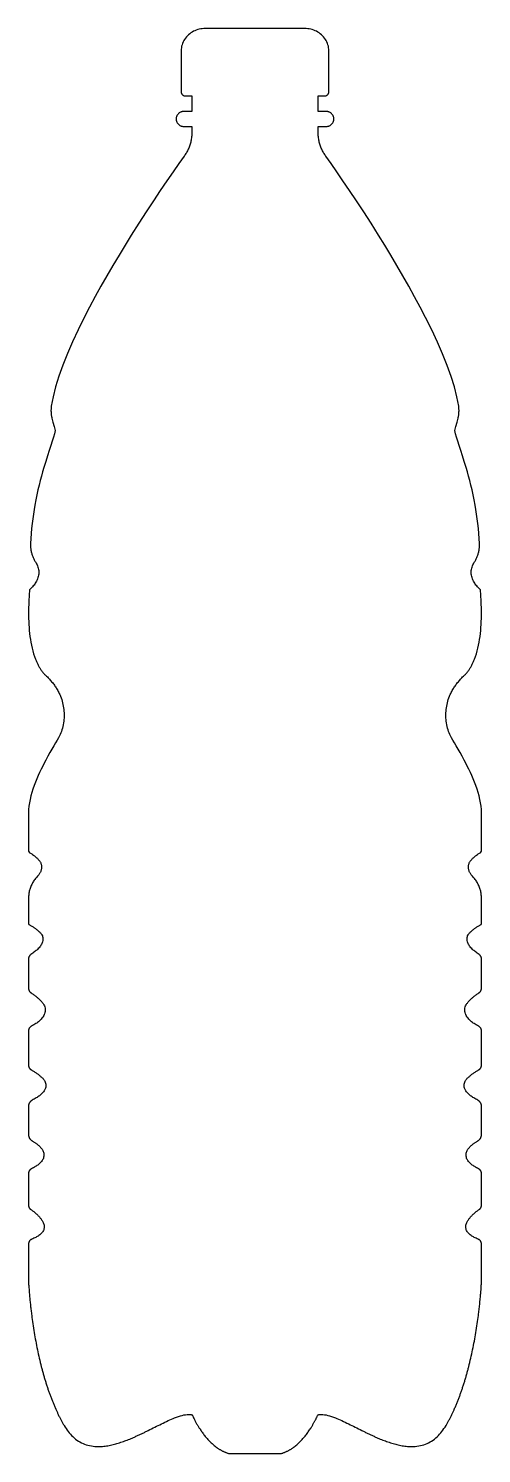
# Model space of a CAD drawing. Extents: x 555 to 862, y 225 to 1192.
import ezdxf

# ---------------------------------------------------------------- set-up
doc = ezdxf.new("R2010")
doc.units = 0
doc.header["$MEASUREMENT"] = 0
doc.layers.add('Poly', color=3, linetype='CONTINUOUS')

msp = doc.modelspace()

# ---------------------------------------------------------------- linework, layer by layer
at = {"layer": 'Poly', "color": 0, "true_color": 0x000000}
msp.add_lwpolyline([(861.7617, 632.7396), (861.7617, 632.9126), (861.7617, 633.0926), (861.7617, 633.2756), (861.767587, 633.27878), (861.783106, 633.287163), (861.805048, 633.299014), (861.8302, 633.3126), (861.855352, 633.326186), (861.877294, 633.338038), (861.892813, 633.34642), (861.8987, 633.3496), (861.904458, 633.352694), (861.919638, 633.36085), (861.941098, 633.372381), (861.9657, 633.3856), (861.990302, 633.398819), (862.011763, 633.41035), (862.026942, 633.418506), (862.0327, 633.4216), (862.038372, 633.424479), (862.053325, 633.432069), (862.074466, 633.442799), (862.0987, 633.4551), (862.122934, 633.467401), (862.144075, 633.478131), (862.159028, 633.485721), (862.1647, 633.4886), (862.1647, 642.2006), (862.1647, 650.9156), (862.1647, 659.6406), (862.093552, 661.866793), (861.886512, 664.131459), (861.553192, 666.427602), (861.1032, 668.748225), (860.546145, 671.086332), (859.891638, 673.434928), (859.149286, 675.787016), (858.3287, 678.1356), (857.472516, 680.390979), (856.561231, 682.630444), (855.603493, 684.847737), (854.60795, 687.0366), (853.583251, 689.190776), (852.538044, 691.304006), (851.480977, 693.370034), (850.4207, 695.3826), (849.009573, 697.984936), (847.628809, 700.465163), (846.29921, 702.808233), (845.041575, 704.9991), (843.876706, 707.022717), (842.825403, 708.864038), (841.908468, 710.508014), (841.1467, 711.9396), (840.707563, 712.846215), (840.291419, 713.810709), (839.90129, 714.830305), (839.5402, 715.902225), (839.211173, 717.023692), (838.917231, 718.191928), (838.661399, 719.404157), (838.4467, 720.6576), (838.302288, 721.724631), (838.189716, 722.816413), (838.110729, 723.93135), (838.067075, 725.06785), (838.060499, 726.224319), (838.092747, 727.399163), (838.165565, 728.590788), (838.2807, 729.7976), (838.419411, 730.881633), (838.594075, 731.975241), (838.805864, 733.077309), (839.05595, 734.186725), (839.345505, 735.302375), (839.6757, 736.423147), (840.047708, 737.547926), (840.4627, 738.6756), (840.737477, 739.324084), (841.027231, 739.972663), (841.33222, 740.621147), (841.6527, 741.26935), (841.98893, 741.917084), (842.341169, 742.564163), (842.709673, 743.210397), (843.0947, 743.8556), (843.466026, 744.451676), (843.851872, 745.046522), (844.252413, 745.639938), (844.667825, 746.231725), (845.098284, 746.821684), (845.543966, 747.409616), (846.005046, 747.995321), (846.4817, 748.5786), (846.934345, 749.11375), (847.400606, 749.646616), (847.880602, 750.177067), (848.37445, 750.704975), (848.882266, 751.230211), (849.404169, 751.752647), (849.940274, 752.272153), (850.4907, 752.7886), (850.884798, 753.162241), (851.269919, 753.547975), (851.64618, 753.945522), (852.0137, 754.3546), (852.372595, 754.774928), (852.722981, 755.206225), (853.064977, 755.648209), (853.3987, 756.1006), (853.709548, 756.54245), (854.012919, 756.993334), (854.30893, 757.453008), (854.5977, 757.921225), (854.879345, 758.397739), (855.153981, 758.882303), (855.421727, 759.374672), (855.6827, 759.8746), (855.925245, 760.358315), (856.161684, 760.848569), (856.3921, 761.345151), (856.616575, 761.84785), (856.83519, 762.356455), (857.048028, 762.870756), (857.255171, 763.390541), (857.4567, 763.9156), (858.120807, 765.69884), (858.722934, 767.536584), (859.265788, 769.421368), (859.752075, 771.345725), (860.184503, 773.302192), (860.565778, 775.283303), (860.898608, 777.281594), (861.1857, 779.2896), (861.43452, 781.343315), (861.641387, 783.391381), (861.809161, 785.425807), (861.9407, 787.4386), (862.038864, 789.421768), (862.106513, 791.367319), (862.146505, 793.26726), (862.1617, 795.1136), (862.134429, 798.395323), (862.049466, 801.409131), (861.925714, 804.102737), (861.782075, 806.42385), (861.637452, 808.320182), (861.510747, 809.739444), (861.420862, 810.629346), (861.3867, 810.9376), (860.709202, 811.582424), (860.077653, 812.223006), (859.490846, 812.859135), (858.947575, 813.4906), (858.446632, 814.11719), (857.986809, 814.738694), (857.566901, 815.354901), (857.1857, 815.9656), (856.72855, 816.784036), (856.337622, 817.591209), (856.009952, 818.386547), (855.742575, 819.169475), (855.532526, 819.939418), (855.376841, 820.695803), (855.272554, 821.438055), (855.2167, 822.1656), (855.210304, 823.052711), (855.269028, 823.914803), (855.38712, 824.750762), (855.558825, 825.559475), (855.778389, 826.339829), (856.040059, 827.090709), (856.338081, 827.811004), (856.6667, 828.4996), (856.674005, 828.511932), (856.693263, 828.544444), (856.720489, 828.590409), (856.7517, 828.6431), (856.782911, 828.695791), (856.810138, 828.741756), (856.829395, 828.774268), (856.8367, 828.7866), (856.858452, 828.822508), (856.880216, 828.858241), (856.902003, 828.893809), (856.923825, 828.929225), (856.945694, 828.9645), (856.967622, 828.999647), (856.98962, 829.034676), (857.0117, 829.0696), (857.034159, 829.104801), (857.056559, 829.139897), (857.078936, 829.174875), (857.101325, 829.209725), (857.123761, 829.244434), (857.146278, 829.278991), (857.168913, 829.313383), (857.1917, 829.3476), (857.500782, 829.829579), (857.796481, 830.317616), (858.078727, 830.811489), (858.34745, 831.310975), (858.602579, 831.815852), (858.844044, 832.325897), (859.071774, 832.840887), (859.2857, 833.3606), (859.488895, 833.892307), (859.6777, 834.428256), (859.852067, 834.96819), (860.01195, 835.51185), (860.157302, 836.058979), (860.288075, 836.609319), (860.404223, 837.162612), (860.5057, 837.7186), (860.592782, 838.277401), (860.664981, 838.838381), (860.722227, 839.401284), (860.76445, 839.96585), (860.791579, 840.531823), (860.803544, 841.098944), (860.800274, 841.666955), (860.7817, 842.2356), (860.591065, 845.707127), (860.342622, 849.118256), (860.040061, 852.467932), (859.687075, 855.7551), (859.287354, 858.978705), (858.844591, 862.137694), (858.362475, 865.23101), (857.8447, 868.2576), (857.180706, 871.804698), (856.476997, 875.252256), (855.739983, 878.598424), (854.976075, 881.84135), (854.191682, 884.979182), (853.393216, 888.010069), (852.587085, 890.932159), (851.7797, 893.7436), (850.530741, 897.908512), (849.318591, 901.792397), (848.167589, 905.388352), (847.102075, 908.689475), (846.146389, 911.688864), (845.324872, 914.379616), (844.661862, 916.754829), (844.1817, 918.8076), (844.8887, 921.6316), (845.5947, 924.4556), (846.3007, 927.2796), (846.381514, 927.613946), (846.456716, 927.949428), (846.526315, 928.285965), (846.590325, 928.623475), (846.648757, 928.961875), (846.701622, 929.301084), (846.748932, 929.64102), (846.7907, 929.9816), (846.827638, 930.323163), (846.85895, 930.665288), (846.884638, 931.007881), (846.9047, 931.35085), (846.919138, 931.6941), (846.92795, 932.037538), (846.931138, 932.381069), (846.9287, 932.7246), (846.921102, 933.068039), (846.908044, 933.411303), (846.889501, 933.754309), (846.86545, 934.096975), (846.835868, 934.439219), (846.800731, 934.780959), (846.760016, 935.122114), (846.7137, 935.4626), (845.550655, 941.753489), (843.831966, 948.489772), (841.60105, 955.622125), (838.901325, 963.101225), (835.77621, 970.877746), (832.269122, 978.902366), (828.423479, 987.125758), (824.2827, 995.4986), (820.646731, 1002.537977), (816.8617, 1009.618241), (812.952544, 1016.71109), (808.9442, 1023.788225), (804.861606, 1030.821344), (800.7297, 1037.782147), (796.573419, 1044.642332), (792.4177, 1051.3736), (787.327294, 1059.460416), (782.322575, 1067.254381), (777.450419, 1074.702268), (772.7577, 1081.75085), (768.291294, 1088.346901), (764.098075, 1094.437194), (760.224919, 1099.968502), (756.7187, 1104.8876), (756.304995, 1105.477575), (755.907684, 1106.075084), (755.52685, 1106.679883), (755.162575, 1107.291725), (754.81494, 1107.910364), (754.484028, 1108.535553), (754.169921, 1109.167047), (753.8727, 1109.8046), (753.587198, 1110.460104), (753.319497, 1111.121444), (753.069679, 1111.788362), (752.837825, 1112.4606), (752.624018, 1113.137901), (752.428341, 1113.820006), (752.250874, 1114.506659), (752.0917, 1115.1976), (751.950903, 1115.892157), (751.828575, 1116.590428), (751.724809, 1117.292192), (751.6397, 1117.997225), (751.573341, 1118.705305), (751.525825, 1119.416209), (751.497247, 1120.129715), (751.4877, 1120.8456), (751.4877, 1122.2626), (751.4877, 1123.6806), (751.4877, 1125.0996), (753.3217, 1125.0996), (755.1557, 1125.0996), (756.9887, 1125.0996), (757.333202, 1125.111194), (757.671716, 1125.145475), (758.003503, 1125.201694), (758.327825, 1125.2791), (758.643944, 1125.376944), (758.951122, 1125.494475), (759.24862, 1125.630944), (759.5357, 1125.7856), (759.819114, 1125.963028), (760.089825, 1126.158022), (760.347036, 1126.369774), (760.58995, 1126.597475), (760.81777, 1126.840317), (761.0297, 1127.097491), (761.224942, 1127.368188), (761.4027, 1127.6516), (761.557026, 1127.938682), (761.693247, 1128.236194), (761.8106, 1128.543409), (761.908325, 1128.8596), (761.985659, 1129.184041), (762.041841, 1129.516006), (762.076108, 1129.854768), (762.0877, 1130.1996), (762.076108, 1130.544102), (762.041841, 1130.882616), (761.985659, 1131.214403), (761.908325, 1131.538725), (761.8106, 1131.854844), (761.693247, 1132.162022), (761.557026, 1132.45952), (761.4027, 1132.7466), (761.224942, 1133.030012), (761.0297, 1133.300709), (760.81777, 1133.557883), (760.58995, 1133.800725), (760.347036, 1134.028426), (760.089825, 1134.240178), (759.819114, 1134.435172), (759.5357, 1134.6126), (759.24862, 1134.767299), (758.951122, 1134.903881), (758.643944, 1135.021573), (758.327825, 1135.1196), (758.003503, 1135.19719), (757.671716, 1135.253569), (757.333202, 1135.287963), (756.9887, 1135.2996), (755.1557, 1135.2996), (753.3217, 1135.2996), (751.4877, 1135.2996), (751.4877, 1138.7926), (751.4877, 1142.2866), (751.4877, 1145.7806), (752.8977, 1145.7806), (754.3067, 1145.7806), (755.7167, 1145.7806), (755.914636, 1145.786493), (756.109184, 1145.803928), (756.29996, 1145.832543), (756.486575, 1145.871975), (756.668643, 1145.92186), (756.845778, 1145.981834), (757.017593, 1146.051536), (757.1837, 1146.1306), (757.353688, 1146.224555), (757.516106, 1146.328366), (757.670509, 1146.441575), (757.81645, 1146.563725), (757.953485, 1146.69436), (758.081169, 1146.833022), (758.199055, 1146.979254), (758.3067, 1147.1326), (758.40393, 1147.293071), (758.489794, 1147.459928), (758.563798, 1147.632715), (758.62545, 1147.810975), (758.674259, 1147.99425), (758.709731, 1148.182084), (758.731376, 1148.37402), (758.7387, 1148.5696), (758.7387, 1151.0876), (758.7387, 1153.6056), (758.7387, 1156.1246), (758.7387, 1156.6426), (758.7387, 1157.1616), (758.7387, 1157.6806), (758.7387, 1163.9066), (758.7387, 1170.1326), (758.7387, 1176.3586), (758.7387, 1176.3616), (758.7387, 1176.3646), (758.7387, 1176.3676), (758.698921, 1177.431442), (758.581341, 1178.475584), (758.388596, 1179.497579), (758.123325, 1180.494975), (757.788163, 1181.465325), (757.385747, 1182.406178), (756.918714, 1183.315086), (756.3897, 1184.1896), (755.804196, 1185.023387), (755.162419, 1185.818397), (754.46697, 1186.572227), (753.72045, 1187.282475), (752.925462, 1187.946739), (752.084606, 1188.562616), (751.200485, 1189.127704), (750.2757, 1189.6396), (749.372819, 1190.070006), (748.438591, 1190.449413), (747.475136, 1190.77585), (746.484575, 1191.04735), (745.46903, 1191.261944), (744.430622, 1191.417663), (743.371471, 1191.512538), (742.2937, 1191.5446), (731.0827, 1191.5446), (719.8717, 1191.5446), (708.6617, 1191.5446), (697.4507, 1191.5446), (686.2397, 1191.5446), (675.0297, 1191.5446), (673.951887, 1191.512538), (672.892638, 1191.417663), (671.854106, 1191.261944), (670.83845, 1191.04735), (669.847825, 1190.77585), (668.884388, 1190.449413), (667.950294, 1190.070006), (667.0477, 1189.6396), (666.122915, 1189.127704), (665.238794, 1188.562616), (664.397938, 1187.946739), (663.60295, 1187.282475), (662.85643, 1186.572227), (662.160981, 1185.818397), (661.519204, 1185.023387), (660.9337, 1184.1896), (660.404686, 1183.315086), (659.937653, 1182.406178), (659.535237, 1181.465325), (659.200075, 1180.494975), (658.934804, 1179.497579), (658.742059, 1178.475584), (658.624479, 1177.431442), (658.5847, 1176.3676), (658.5847, 1176.3646), (658.5847, 1176.3616), (658.5847, 1176.3586), (658.5847, 1170.1326), (658.5847, 1163.9066), (658.5847, 1157.6806), (658.5847, 1157.1616), (658.5847, 1156.6426), (658.5847, 1156.1246), (658.5847, 1153.6056), (658.5847, 1151.0876), (658.5847, 1148.5696), (658.591981, 1148.37402), (658.613512, 1148.182084), (658.648825, 1147.99425), (658.69745, 1147.810975), (658.758919, 1147.632715), (658.832763, 1147.459928), (658.918513, 1147.293071), (659.0157, 1147.1326), (659.123388, 1146.979254), (659.241387, 1146.833022), (659.369231, 1146.69436), (659.50645, 1146.563725), (659.652575, 1146.441575), (659.807137, 1146.328366), (659.969669, 1146.224555), (660.1397, 1146.1306), (660.30552, 1146.051536), (660.4772, 1145.981834), (660.654317, 1145.92186), (660.83645, 1145.871975), (661.023177, 1145.832543), (661.214075, 1145.803928), (661.408723, 1145.786493), (661.6067, 1145.7806), (663.0157, 1145.7806), (664.4257, 1145.7806), (665.8347, 1145.7806), (665.8347, 1142.2866), (665.8347, 1138.7926), (665.8347, 1135.2996), (664.0017, 1135.2996), (662.1677, 1135.2996), (660.3347, 1135.2996), (659.989868, 1135.287963), (659.651106, 1135.253569), (659.319141, 1135.19719), (658.9947, 1135.1196), (658.678509, 1135.021573), (658.371294, 1134.903881), (658.073782, 1134.767299), (657.7867, 1134.6126), (657.503288, 1134.435172), (657.232591, 1134.240178), (656.975417, 1134.028426), (656.732575, 1133.800725), (656.504874, 1133.557883), (656.293122, 1133.300709), (656.098128, 1133.030012), (655.9207, 1132.7466), (655.766044, 1132.45952), (655.629575, 1132.162022), (655.512044, 1131.854844), (655.4142, 1131.538725), (655.336794, 1131.214403), (655.280575, 1130.882616), (655.246294, 1130.544102), (655.2347, 1130.1996), (655.246294, 1129.854768), (655.280575, 1129.516006), (655.336794, 1129.184041), (655.4142, 1128.8596), (655.512044, 1128.543409), (655.629575, 1128.236194), (655.766044, 1127.938682), (655.9207, 1127.6516), (656.098128, 1127.368188), (656.293122, 1127.097491), (656.504874, 1126.840317), (656.732575, 1126.597475), (656.975417, 1126.369774), (657.232591, 1126.158022), (657.503288, 1125.963028), (657.7867, 1125.7856), (658.073782, 1125.630944), (658.371294, 1125.494475), (658.678509, 1125.376944), (658.9947, 1125.2791), (659.319141, 1125.201694), (659.651106, 1125.145475), (659.989868, 1125.111194), (660.3347, 1125.0996), (662.1677, 1125.0996), (664.0017, 1125.0996), (665.8347, 1125.0996), (665.8347, 1123.6806), (665.8347, 1122.2626), (665.8347, 1120.8456), (665.825196, 1120.129715), (665.796731, 1119.416209), (665.749376, 1118.705305), (665.6832, 1117.997225), (665.598274, 1117.292192), (665.494669, 1116.590428), (665.372454, 1115.892157), (665.2317, 1115.1976), (665.072196, 1114.506659), (664.894481, 1113.820006), (664.698626, 1113.137901), (664.4847, 1112.4606), (664.252774, 1111.788362), (664.002919, 1111.121444), (663.735204, 1110.460104), (663.4497, 1109.8046), (663.152481, 1109.167047), (662.838387, 1108.535553), (662.507512, 1107.910364), (662.15995, 1107.291725), (661.795794, 1106.679883), (661.415137, 1106.075084), (661.018075, 1105.477575), (660.6047, 1104.8876), (657.072438, 1099.936389), (653.178606, 1094.3871), (648.969634, 1088.291248), (644.49195, 1081.70035), (639.791985, 1074.66592), (634.916169, 1067.239475), (629.91093, 1059.47253), (624.8227, 1051.4166), (620.657557, 1044.691791), (616.493247, 1037.837819), (612.354694, 1030.882362), (608.266825, 1023.8531), (604.254565, 1016.777713), (600.342841, 1009.683881), (596.556577, 1002.599284), (592.9207, 995.5516), (588.81112, 987.223485), (584.993934, 979.034553), (581.5116, 971.031926), (578.406575, 963.262725), (575.721315, 955.774071), (573.498278, 948.613084), (571.779921, 941.826887), (570.6087, 935.4626), (570.562671, 935.122114), (570.522091, 934.780959), (570.486971, 934.439219), (570.457325, 934.096975), (570.433163, 933.754309), (570.414497, 933.411303), (570.401339, 933.068039), (570.3937, 932.7246), (570.391591, 932.381069), (570.395013, 932.037538), (570.403966, 931.6941), (570.41845, 931.35085), (570.438466, 931.007881), (570.464012, 930.665288), (570.495091, 930.323163), (570.5317, 929.9816), (570.573796, 929.64102), (570.621341, 929.301084), (570.674346, 928.961875), (570.732825, 928.623475), (570.796788, 928.285965), (570.866247, 927.949428), (570.941214, 927.613946), (571.0217, 927.2796), (571.7287, 924.4556), (572.4347, 921.6316), (573.1407, 918.8076), (572.660827, 916.754829), (571.997966, 914.379616), (571.176503, 911.688864), (570.220825, 908.689475), (569.155319, 905.388352), (568.004372, 901.792397), (566.79237, 897.908512), (565.5437, 893.7436), (564.735985, 890.932159), (563.929606, 888.010069), (563.130962, 884.979182), (562.34645, 881.84135), (561.58247, 878.598424), (560.845419, 875.252256), (560.141696, 871.804698), (559.4777, 868.2576), (558.960253, 865.23101), (558.478372, 862.137694), (558.035749, 858.978705), (557.636075, 855.7551), (557.283042, 852.467932), (556.980341, 849.118256), (556.731663, 845.707127), (556.5407, 842.2356), (556.522454, 841.666955), (556.519419, 841.098944), (556.531524, 840.531823), (556.5587, 839.96585), (556.600876, 839.401284), (556.657981, 838.838381), (556.729946, 838.277401), (556.8167, 837.7186), (556.918218, 837.162612), (557.034466, 836.609319), (557.165362, 836.058979), (557.310825, 835.51185), (557.470772, 834.96819), (557.645122, 834.428256), (557.833792, 833.892307), (558.0367, 833.3606), (558.250915, 832.840887), (558.478794, 832.325897), (558.720313, 831.815852), (558.97545, 831.310975), (559.24418, 830.811489), (559.526481, 830.317616), (559.822329, 829.829579), (560.1317, 829.3476), (560.154198, 829.313383), (560.176684, 829.278991), (560.199147, 829.244434), (560.221575, 829.209725), (560.243956, 829.174875), (560.266278, 829.139897), (560.28853, 829.104801), (560.3107, 829.0696), (560.332821, 829.034676), (560.354919, 828.999647), (560.37697, 828.9645), (560.39895, 828.929225), (560.420837, 828.893809), (560.442606, 828.858241), (560.464235, 828.822508), (560.4857, 828.7866), (560.507073, 828.751258), (560.528434, 828.715741), (560.549772, 828.680059), (560.571075, 828.644225), (560.592331, 828.60825), (560.613528, 828.572147), (560.634655, 828.535926), (560.6557, 828.4996), (560.984319, 827.811004), (561.282341, 827.090709), (561.544011, 826.339829), (561.763575, 825.559475), (561.93528, 824.750762), (562.053372, 823.914803), (562.112096, 823.052711), (562.1057, 822.1656), (562.049846, 821.438055), (561.945559, 820.695803), (561.789874, 819.939418), (561.579825, 819.169475), (561.312448, 818.386547), (560.984778, 817.591209), (560.59385, 816.784036), (560.1367, 815.9656), (559.755786, 815.354901), (559.336013, 814.738694), (558.876208, 814.11719), (558.3752, 813.4906), (557.831817, 812.859135), (557.244888, 812.223006), (556.613239, 811.582424), (555.9357, 810.9376), (555.901579, 810.629346), (555.811794, 809.739444), (555.685212, 808.320182), (555.5407, 806.42385), (555.397126, 804.102737), (555.273356, 801.409131), (555.188259, 798.395323), (555.1607, 795.1136), (555.176184, 793.26726), (555.216325, 791.367319), (555.284028, 789.421768), (555.3822, 787.4386), (555.513747, 785.425807), (555.681575, 783.391381), (555.888591, 781.343315), (556.1377, 779.2896), (556.42479, 777.281594), (556.757606, 775.283303), (557.138845, 773.302192), (557.5712, 771.345725), (558.057368, 769.421368), (558.600044, 767.536584), (559.201923, 765.69884), (559.8657, 763.9156), (560.067229, 763.390541), (560.274372, 762.870756), (560.48721, 762.356455), (560.705825, 761.84785), (560.9303, 761.345151), (561.160716, 760.848569), (561.397155, 760.358315), (561.6397, 759.8746), (561.900716, 759.374672), (562.168575, 758.882303), (562.443372, 758.397739), (562.7252, 757.921225), (563.014153, 757.453008), (563.310325, 756.993334), (563.613809, 756.54245), (563.9247, 756.1006), (564.258378, 755.648209), (564.600247, 755.206225), (564.950436, 754.774928), (565.309075, 754.3546), (565.676292, 753.945522), (566.052216, 753.547975), (566.436975, 753.162241), (566.8307, 752.7886), (567.381745, 752.272153), (567.918247, 751.752647), (568.440382, 751.230211), (568.948325, 750.704975), (569.442253, 750.177067), (569.922341, 749.646616), (570.388764, 749.11375), (570.8417, 748.5786), (571.318354, 747.995321), (571.779434, 747.409616), (572.225116, 746.821684), (572.655575, 746.231725), (573.070987, 745.639938), (573.471528, 745.046522), (573.857374, 744.451676), (574.2287, 743.8556), (574.613397, 743.210397), (574.981653, 742.564163), (575.333714, 741.917084), (575.669825, 741.26935), (575.990233, 740.621147), (576.295184, 739.972663), (576.584925, 739.324084), (576.8597, 738.6756), (577.274981, 737.547926), (577.647137, 736.423147), (577.977387, 735.302375), (578.26695, 734.186725), (578.517044, 733.077309), (578.728888, 731.975241), (578.9037, 730.881633), (579.0427, 729.7976), (579.157548, 728.590788), (579.230231, 727.399163), (579.262462, 726.224319), (579.25595, 725.06785), (579.212407, 723.93135), (579.133544, 722.816413), (579.021071, 721.724631), (578.8767, 720.6576), (578.662001, 719.404157), (578.406169, 718.191928), (578.112227, 717.023692), (577.7832, 715.902225), (577.42211, 714.830305), (577.031981, 713.810709), (576.615837, 712.846215), (576.1767, 711.9396), (575.414315, 710.508014), (574.496997, 708.864038), (573.445499, 707.022717), (572.280575, 704.9991), (571.022979, 702.808233), (569.693466, 700.465163), (568.312788, 697.984936), (566.9017, 695.3826), (565.841423, 693.370034), (564.784356, 691.304006), (563.739149, 689.190776), (562.71445, 687.0366), (561.718907, 684.847737), (560.761169, 682.630444), (559.849884, 680.390979), (558.9937, 678.1356), (558.173401, 675.787016), (557.431184, 673.434928), (556.776694, 671.086332), (556.219575, 668.748225), (555.769471, 666.427602), (555.436028, 664.131459), (555.228889, 661.866793), (555.1577, 659.6406), (555.1577, 650.9156), (555.1577, 642.2006), (555.1577, 633.4886), (555.163372, 633.485721), (555.178325, 633.478131), (555.199466, 633.467401), (555.2237, 633.4551), (555.247934, 633.442799), (555.269075, 633.432069), (555.284028, 633.424479), (555.2897, 633.4216), (555.295501, 633.418506), (555.310794, 633.41035), (555.332415, 633.398819), (555.3572, 633.3856), (555.381985, 633.372381), (555.403606, 633.36085), (555.418899, 633.352694), (555.4247, 633.3496), (555.430587, 633.34642), (555.446106, 633.338038), (555.468048, 633.326186), (555.4932, 633.3126), (555.518352, 633.299014), (555.540294, 633.287163), (555.555813, 633.27878), (555.5617, 633.2756), (555.5617, 633.0926), (555.5617, 632.9126), (555.5617, 632.7396), (555.620782, 632.709813), (555.790231, 632.621491), (556.058352, 632.476192), (556.41345, 632.275475), (556.843829, 632.020899), (557.337794, 631.714022), (557.883649, 631.356403), (558.4697, 630.9496), (558.786858, 630.718875), (559.110216, 630.475366), (559.438096, 630.219317), (559.768825, 629.950975), (560.100725, 629.670586), (560.432122, 629.378397), (560.761339, 629.074653), (561.0867, 628.7596), (561.38297, 628.458223), (561.673169, 628.147459), (561.956009, 627.827485), (562.2302, 627.498475), (562.494454, 627.160606), (562.747481, 626.814053), (562.987993, 626.458993), (563.2147, 626.0956), (563.394005, 625.703852), (563.553762, 625.304241), (563.692614, 624.896965), (563.8092, 624.482225), (563.902161, 624.060219), (563.970137, 623.631147), (564.01177, 623.195207), (564.0257, 622.7526), (564.013962, 622.352496), (563.978106, 621.947272), (563.917173, 621.537055), (563.8302, 621.121975), (563.716227, 620.702161), (563.574294, 620.277741), (563.403438, 619.848844), (563.2027, 619.4156), (563.023227, 619.071836), (562.824231, 618.725366), (562.60522, 618.376293), (562.3657, 618.024725), (562.10518, 617.670766), (561.823169, 617.314522), (561.519173, 616.956098), (561.1927, 616.5956), (560.722997, 616.077649), (560.271012, 615.548553), (559.836934, 615.0087), (559.42095, 614.458475), (559.023247, 613.898266), (558.644013, 613.328459), (558.283434, 612.749442), (557.9417, 612.1616), (557.61154, 611.551309), (557.301419, 610.932709), (557.011501, 610.306211), (556.74195, 609.672225), (556.49293, 609.031161), (556.264606, 608.383428), (556.057141, 607.729438), (555.8707, 607.0696), (555.705122, 606.402788), (555.561012, 605.730913), (555.438559, 605.054444), (555.33795, 604.37385), (555.259372, 603.6896), (555.203012, 603.002163), (555.169059, 602.312006), (555.1577, 601.6196), (555.1577, 595.8636), (555.1577, 590.1066), (555.1577, 584.3496), (555.158487, 584.322325), (555.160809, 584.295272), (555.164608, 584.268477), (555.169825, 584.241975), (555.176401, 584.215801), (555.184278, 584.189991), (555.193397, 584.164579), (555.2037, 584.1396), (555.215554, 584.115514), (555.228591, 584.092038), (555.242776, 584.069217), (555.258075, 584.0471), (555.274452, 584.025733), (555.291872, 584.005163), (555.3103, 583.985436), (555.3297, 583.9666), (555.349663, 583.948694), (555.370528, 583.931725), (555.392261, 583.915694), (555.414825, 583.9006), (555.438186, 583.886444), (555.462309, 583.873225), (555.487159, 583.860944), (555.5127, 583.8496), (555.513388, 583.849342), (555.5152, 583.848663), (555.517763, 583.847702), (555.5207, 583.8466), (555.523638, 583.845498), (555.5262, 583.844538), (555.528013, 583.843858), (555.5287, 583.8436), (555.52943, 583.843342), (555.531356, 583.842663), (555.534079, 583.841702), (555.5372, 583.8406), (555.540321, 583.839498), (555.543044, 583.838538), (555.54497, 583.837858), (555.5457, 583.8376), (555.546387, 583.837299), (555.5482, 583.836506), (555.550763, 583.835385), (555.5537, 583.8341), (555.556637, 583.832815), (555.5592, 583.831694), (555.561013, 583.830901), (555.5617, 583.8306), (555.873872, 583.680207), (556.219137, 583.499709), (556.593747, 583.29125), (556.99395, 583.056975), (557.415997, 582.799028), (557.856137, 582.519553), (558.310622, 582.220696), (558.7757, 581.9046), (559.152251, 581.640454), (559.531356, 581.367741), (559.911071, 581.087551), (560.28945, 580.800975), (560.664548, 580.509102), (561.034419, 580.213022), (561.397118, 579.913825), (561.7507, 579.6126), (562.1547, 579.255579), (562.540325, 578.898991), (562.904387, 578.544676), (563.2437, 578.194475), (563.555075, 577.850227), (563.835325, 577.513772), (564.081262, 577.18695), (564.2897, 576.8716), (564.540098, 576.27383), (564.73345, 575.653631), (564.864364, 575.011166), (564.92745, 574.3466), (564.917317, 573.660096), (564.828575, 572.951819), (564.655833, 572.221932), (564.3937, 571.4706), (564.160208, 570.945475), (563.880825, 570.410413), (563.553817, 569.865506), (563.17745, 569.31085), (562.749989, 568.746538), (562.2697, 568.172663), (561.734848, 567.589319), (561.1437, 566.9966), (560.701106, 566.580817), (560.2302, 566.160709), (559.730419, 565.736266), (559.2012, 565.307475), (558.641981, 564.874325), (558.0522, 564.436803), (557.431294, 563.994899), (556.7787, 563.5486), (556.656938, 563.463356), (556.539231, 563.374209), (556.425696, 563.281289), (556.31645, 563.184725), (556.21161, 563.084645), (556.111294, 562.981178), (556.015618, 562.874454), (555.9247, 562.7646), (555.83537, 562.647909), (555.751184, 562.528194), (555.672225, 562.40562), (555.598575, 562.28035), (555.530315, 562.152549), (555.467528, 562.022381), (555.410296, 561.89001), (555.3587, 561.7556), (555.312165, 561.618186), (555.271606, 561.479038), (555.237095, 561.338295), (555.2087, 561.1961), (555.186493, 561.052592), (555.170544, 560.907913), (555.160923, 560.762202), (555.1577, 560.6156), (555.1577, 553.9356), (555.1577, 547.2566), (555.1577, 540.5766), (555.160919, 540.430041), (555.170512, 540.284444), (555.186387, 540.139924), (555.20845, 539.9966), (555.236606, 539.854588), (555.270763, 539.714006), (555.310825, 539.574971), (555.3567, 539.4376), (555.408251, 539.30319), (555.465356, 539.170819), (555.527946, 539.040651), (555.59595, 538.91285), (555.669298, 538.78758), (555.747919, 538.665006), (555.831743, 538.545291), (555.9207, 538.4286), (556.011532, 538.319034), (556.106981, 538.212444), (556.206977, 538.108995), (556.31145, 538.00885), (556.420329, 537.912174), (556.533544, 537.819131), (556.651024, 537.729885), (556.7727, 537.6446), (557.117077, 537.411455), (557.484716, 537.158131), (557.873003, 536.885541), (558.279325, 536.5946), (558.701069, 536.286221), (559.135622, 535.961319), (559.58037, 535.620807), (560.0327, 535.2656), (560.41372, 534.958651), (560.796731, 534.642631), (561.180165, 534.318034), (561.56245, 533.98535), (561.942016, 533.645073), (562.317294, 533.297694), (562.686712, 532.943705), (563.0487, 532.5836), (563.414227, 532.205323), (563.768669, 531.821631), (564.110313, 531.433112), (564.43745, 531.04035), (564.748368, 530.643932), (565.041356, 530.244444), (565.314704, 529.842471), (565.5667, 529.4386), (565.886362, 528.730352), (566.145309, 528.005053), (566.337483, 527.263746), (566.456825, 526.507475), (566.497276, 525.737282), (566.452778, 524.954209), (566.317272, 524.159301), (566.0847, 523.3536), (565.845321, 522.747202), (565.546294, 522.135788), (565.185157, 521.51978), (564.75945, 520.8996), (564.266712, 520.27567), (563.704481, 519.648413), (563.070298, 519.018248), (562.3617, 518.3856), (561.838446, 517.955778), (561.279169, 517.525147), (560.683095, 517.093836), (560.04945, 516.661975), (559.377462, 516.229692), (558.666356, 515.797116), (557.91536, 515.364375), (557.1237, 514.9316), (556.978638, 514.850205), (556.838263, 514.763631), (556.702669, 514.672041), (556.57195, 514.5756), (556.4462, 514.474471), (556.325513, 514.368819), (556.209981, 514.258807), (556.0997, 514.1446), (555.990927, 514.021725), (555.8882, 513.894725), (555.791661, 513.763788), (555.70145, 513.6291), (555.617708, 513.49085), (555.540575, 513.349225), (555.470192, 513.204413), (555.4067, 513.0566), (555.349489, 512.905983), (555.29945, 512.752788), (555.256723, 512.597248), (555.22145, 512.4396), (555.19377, 512.280077), (555.173825, 512.118913), (555.161755, 511.956342), (555.1577, 511.7926), (555.1577, 504.0046), (555.1577, 496.2176), (555.1577, 488.4296), (555.161429, 488.272555), (555.172528, 488.116553), (555.19087, 487.961793), (555.216325, 487.808475), (555.248764, 487.656797), (555.288059, 487.506959), (555.334081, 487.359161), (555.3867, 487.2136), (555.445087, 487.070848), (555.509919, 486.930709), (555.581079, 486.79336), (555.65845, 486.658975), (555.741915, 486.527731), (555.831356, 486.399803), (555.926657, 486.275368), (556.0277, 486.1546), (556.130055, 486.041661), (556.237544, 485.932459), (556.350048, 485.827172), (556.46745, 485.725975), (556.589634, 485.629043), (556.716481, 485.536553), (556.847876, 485.44868), (556.9837, 485.3656), (557.351126, 485.14893), (557.741356, 484.914928), (558.151696, 484.664356), (558.57945, 484.397975), (559.021923, 484.116547), (559.476419, 483.820834), (559.940243, 483.511598), (560.4107, 483.1896), (560.819159, 482.902614), (561.228872, 482.607459), (561.638093, 482.304594), (562.045075, 481.994475), (562.448073, 481.677559), (562.845341, 481.354303), (563.235132, 481.025164), (563.6157, 480.6906), (564.016536, 480.322602), (564.402325, 479.949553), (564.770864, 479.572121), (565.11995, 479.190975), (565.44738, 478.806782), (565.75095, 478.420209), (566.028458, 478.031926), (566.2777, 477.6426), (566.547864, 477.001139), (566.753013, 476.343225), (566.88738, 475.669561), (566.9452, 474.98085), (566.920708, 474.277795), (566.808138, 473.5611), (566.601723, 472.831467), (566.2957, 472.0896), (566.022993, 471.569329), (565.697856, 471.043678), (565.318391, 470.512895), (564.8827, 469.977225), (564.388884, 469.436914), (563.835044, 468.892209), (563.219282, 468.343356), (562.5397, 467.7906), (562.042302, 467.41393), (561.5142, 467.035491), (560.954786, 466.655387), (560.36345, 466.273725), (559.739583, 465.89061), (559.082575, 465.506147), (558.391817, 465.120442), (557.6667, 464.7336), (557.481755, 464.63192), (557.302762, 464.523538), (557.129864, 464.408686), (556.9632, 464.2876), (556.802911, 464.160514), (556.649138, 464.027663), (556.50202, 463.88928), (556.3617, 463.7456), (556.222606, 463.590254), (556.0912, 463.429647), (555.967669, 463.264047), (555.8522, 463.093725), (555.744981, 462.91895), (555.6462, 462.739991), (555.556044, 462.557118), (555.4747, 462.3706), (555.401934, 462.179204), (555.338263, 461.984678), (555.283872, 461.78727), (555.23895, 461.587225), (555.203684, 461.384789), (555.178262, 461.180209), (555.162872, 460.973731), (555.1577, 460.7656), (555.1577, 454.2506), (555.1577, 447.7346), (555.1577, 441.2186), (555.161946, 441.030018), (555.174606, 440.842444), (555.195563, 440.656135), (555.2247, 440.47135), (555.261899, 440.288346), (555.307044, 440.107381), (555.360016, 439.928713), (555.4207, 439.7526), (555.488555, 439.579903), (555.563794, 439.409959), (555.646298, 439.242993), (555.73595, 439.079225), (555.832634, 438.918879), (555.936231, 438.762178), (556.046626, 438.609344), (556.1637, 438.4606), (556.282981, 438.321225), (556.408263, 438.185975), (556.53945, 438.055038), (556.67645, 437.9286), (556.819169, 437.80685), (556.967512, 437.689975), (557.121387, 437.578163), (557.2807, 437.4716), (557.59995, 437.26842), (557.9327, 437.057413), (558.27745, 436.837873), (558.6327, 436.6091), (558.99695, 436.370389), (559.3687, 436.121038), (559.74645, 435.860342), (560.1287, 435.5876), (560.4548, 435.346735), (560.782247, 435.096366), (561.110139, 434.836082), (561.437575, 434.565475), (561.763651, 434.284133), (562.087466, 433.991647), (562.408116, 433.687606), (562.7247, 433.3716), (563.007528, 433.074225), (563.285575, 432.766163), (563.558184, 432.447131), (563.8247, 432.11685), (564.084466, 431.775038), (564.336825, 431.421413), (564.581122, 431.055694), (564.8167, 430.6776), (565.093569, 430.052686), (565.315466, 429.4146), (565.477198, 428.764327), (565.573575, 428.10285), (565.599405, 427.431155), (565.549497, 426.750225), (565.418659, 426.061045), (565.2017, 425.3646), (564.980983, 424.841721), (564.707403, 424.315819), (564.378815, 423.787245), (563.993075, 423.25635), (563.548038, 422.723487), (563.041559, 422.189006), (562.471495, 421.65326), (561.8357, 421.1166), (561.368999, 420.754323), (560.870716, 420.392069), (560.340206, 420.029955), (559.776825, 419.6681), (559.179929, 419.30662), (558.548872, 418.945631), (557.883011, 418.585252), (557.1817, 418.2256), (557.033221, 418.147356), (556.889372, 418.063522), (556.75028, 417.974321), (556.616075, 417.879975), (556.486886, 417.780707), (556.362841, 417.676741), (556.244069, 417.568297), (556.1307, 417.4556), (556.0186, 417.33334), (555.912653, 417.206709), (555.813011, 417.07593), (555.719825, 416.941225), (555.633249, 416.802817), (555.553434, 416.660928), (555.480534, 416.515782), (555.4147, 416.3676), (555.35571, 416.216141), (555.304091, 416.061928), (555.259995, 415.905207), (555.223575, 415.746225), (555.194983, 415.585227), (555.174372, 415.422459), (555.161893, 415.258168), (555.1577, 415.0926), (555.1577, 407.8826), (555.1577, 400.6736), (555.1577, 393.4636), (555.160876, 393.318875), (555.170356, 393.175053), (555.186071, 393.032286), (555.20795, 392.890725), (555.235923, 392.750524), (555.269919, 392.611834), (555.309868, 392.474809), (555.3557, 392.3396), (555.406542, 392.206735), (555.462997, 392.075991), (555.52496, 391.94752), (555.592325, 391.821475), (555.664987, 391.698008), (555.742841, 391.577272), (555.82578, 391.459418), (555.9137, 391.3446), (556.003737, 391.236577), (556.098309, 391.1316), (556.197358, 391.029811), (556.300825, 390.93135), (556.408651, 390.836358), (556.520778, 390.744975), (556.637147, 390.657342), (556.7577, 390.5736), (557.097973, 390.343641), (557.461638, 390.091053), (557.846208, 389.815895), (558.2492, 389.518225), (558.66813, 389.198102), (559.100513, 388.855584), (559.543864, 388.490731), (559.9957, 388.1036), (560.352085, 387.786735), (560.710966, 387.456428), (561.071182, 387.112739), (561.431575, 386.755725), (561.790983, 386.385446), (562.148247, 386.001959), (562.502206, 385.605325), (562.8517, 385.1956), (563.164214, 384.812545), (563.471184, 384.418662), (563.771757, 384.013998), (564.065075, 383.5986), (564.350284, 383.172514), (564.626528, 382.735788), (564.892952, 382.288467), (565.1487, 381.8306), (565.39663, 381.212385), (565.59295, 380.587819), (565.733208, 379.958143), (565.81295, 379.3246), (565.827723, 378.688432), (565.773075, 378.050881), (565.644552, 377.41319), (565.4377, 376.7766), (565.218202, 376.280483), (564.946028, 375.786288), (564.619034, 375.294623), (564.235075, 374.8061), (563.792007, 374.321327), (563.287684, 373.840913), (562.719964, 373.365467), (562.0867, 372.8956), (561.624317, 372.583909), (561.130763, 372.275194), (560.605427, 371.96962), (560.0477, 371.66735), (559.456973, 371.368549), (558.832638, 371.073381), (558.174083, 370.78201), (557.4807, 370.4946), (557.31254, 370.422832), (557.149419, 370.344209), (556.991501, 370.259), (556.83895, 370.167475), (556.69193, 370.069903), (556.550606, 369.966553), (556.415141, 369.857696), (556.2857, 369.7436), (556.156688, 369.618161), (556.034544, 369.487272), (555.919477, 369.351204), (555.8117, 369.210225), (555.711423, 369.064606), (555.618856, 368.914616), (555.534212, 368.760524), (555.4577, 368.6026), (555.38911, 368.440649), (555.328981, 368.275241), (555.277524, 368.106668), (555.23495, 367.935225), (555.20147, 367.761204), (555.177294, 367.584897), (555.162634, 367.406598), (555.1577, 367.2266), (555.1577, 358.8346), (555.1577, 350.4406), (555.1577, 342.0486), (555.157979, 342.01569), (555.158809, 341.982944), (555.160179, 341.950338), (555.162075, 341.91785), (555.164487, 341.885455), (555.167403, 341.853131), (555.170811, 341.820854), (555.1747, 341.7886), (555.178679, 341.756397), (555.183091, 341.724288), (555.187901, 341.692272), (555.193075, 341.66035), (555.198577, 341.628522), (555.204372, 341.596788), (555.210425, 341.565147), (555.2167, 341.5336), (555.22321, 341.501727), (555.229966, 341.469866), (555.236932, 341.438028), (555.244075, 341.406225), (555.251358, 341.374469), (555.258747, 341.342772), (555.266206, 341.311145), (555.2737, 341.2796), (555.2357, 341.2796), (555.1967, 341.2796), (555.1577, 341.2796), (555.1577, 340.8506), (555.1577, 340.4226), (555.1577, 339.9936), (555.2207, 339.5946), (555.2837, 339.1976), (555.3467, 338.7996), (555.389448, 338.136618), (555.437622, 337.421991), (555.491491, 336.65695), (555.551325, 335.842725), (555.617393, 334.980547), (555.689966, 334.071647), (555.769311, 333.117254), (555.8557, 332.1186), (555.923264, 331.360108), (555.994778, 330.578975), (556.070346, 329.775717), (556.150075, 328.95085), (556.234069, 328.104889), (556.322434, 327.23835), (556.415276, 326.351748), (556.5127, 325.4456), (556.599477, 324.658008), (556.689606, 323.856928), (556.783157, 323.042653), (556.8802, 322.215475), (556.980805, 321.375688), (557.085044, 320.523584), (557.192985, 319.659457), (557.3047, 318.7836), (557.484833, 317.409262), (557.674387, 316.008709), (557.873598, 314.583008), (558.0827, 313.133225), (558.301927, 311.660426), (558.531512, 310.165678), (558.771692, 308.650047), (559.0227, 307.1146), (559.259356, 305.709879), (559.5052, 304.290709), (559.760419, 302.857829), (560.0252, 301.411975), (560.299731, 299.953887), (560.5842, 298.484303), (560.878794, 297.003961), (561.1837, 295.5136), (561.481288, 294.098465), (561.788403, 292.675772), (562.105198, 291.246211), (562.431825, 289.810475), (562.768436, 288.369254), (563.115184, 286.923241), (563.472221, 285.473125), (563.8397, 284.0196), (563.998139, 283.40358), (564.158466, 282.787069), (564.32069, 282.170135), (564.484825, 281.55285), (564.650882, 280.935284), (564.818872, 280.317506), (564.988807, 279.699588), (565.1607, 279.0816), (565.333766, 278.46769), (565.508731, 277.853756), (565.685618, 277.23987), (565.86445, 276.6261), (566.045251, 276.012518), (566.228044, 275.399194), (566.412852, 274.786198), (566.5997, 274.1736), (566.787856, 273.56292), (566.978075, 272.952663), (567.170356, 272.342873), (567.3647, 271.7336), (567.561106, 271.124889), (567.759575, 270.516787), (567.960106, 269.909342), (568.1627, 269.3026), (568.357559, 268.725948), (568.554388, 268.150256), (568.753184, 267.575549), (568.95395, 267.00185), (569.156684, 266.429182), (569.361387, 265.857569), (569.568059, 265.287034), (569.7767, 264.7176), (569.988393, 264.145961), (570.201997, 263.575553), (570.417546, 263.006387), (570.635075, 262.438475), (570.85462, 261.871829), (571.076216, 261.306459), (571.299897, 260.742379), (571.5257, 260.1796), (571.75469, 259.615053), (571.985684, 259.051725), (572.218718, 258.489709), (572.453825, 257.9291), (572.691042, 257.369991), (572.930403, 256.812475), (573.171944, 256.256647), (573.4157, 255.7026), (573.424278, 255.683055), (573.432763, 255.663428), (573.441153, 255.643731), (573.44945, 255.623975), (573.457653, 255.604172), (573.465762, 255.584334), (573.473778, 255.564473), (573.4817, 255.5446), (573.48445, 255.537768), (573.4917, 255.519756), (573.50195, 255.494291), (573.5137, 255.4651), (573.52545, 255.435909), (573.5357, 255.410444), (573.54295, 255.392432), (573.5457, 255.3856), (573.548579, 255.378811), (573.556169, 255.360913), (573.566899, 255.335608), (573.5792, 255.3066), (573.591501, 255.277592), (573.602231, 255.252288), (573.609821, 255.234389), (573.6127, 255.2276), (573.825372, 254.754588), (574.039638, 254.282819), (574.255497, 253.812315), (574.47295, 253.3431), (574.691997, 252.875198), (574.912637, 252.408631), (575.134872, 251.943424), (575.3587, 251.4796), (575.586796, 251.013151), (575.816591, 250.548319), (576.048096, 250.085127), (576.281325, 249.6236), (576.516288, 249.16376), (576.752997, 248.705631), (576.991464, 248.249237), (577.2317, 247.7946), (577.476716, 247.336166), (577.723513, 246.879631), (577.972091, 246.425018), (578.22245, 245.97235), (578.474591, 245.521651), (578.728512, 245.072944), (578.984216, 244.626252), (579.2417, 244.1816), (579.921329, 243.05509), (580.616731, 241.981959), (581.327555, 240.961305), (582.05345, 239.992225), (582.794063, 239.073817), (583.549044, 238.205178), (584.31804, 237.385407), (585.1007, 236.6136), (586.047848, 235.757834), (587.013137, 234.967038), (587.995958, 234.239709), (588.9957, 233.57435), (590.011755, 232.969459), (591.043513, 232.423538), (592.090364, 231.935084), (593.1517, 231.5026), (594.2816, 231.107108), (595.426091, 230.769975), (596.584479, 230.489467), (597.756075, 230.26385), (598.940186, 230.091389), (600.136122, 229.97035), (601.34319, 229.898998), (602.5607, 229.8756), (603.453483, 229.887725), (604.351153, 229.923663), (605.25344, 229.982756), (606.160075, 230.06435), (607.070788, 230.167788), (607.985309, 230.292413), (608.90337, 230.437569), (609.8247, 230.6026), (610.702063, 230.77692), (611.581981, 230.967975), (612.464196, 231.175155), (613.34845, 231.39785), (614.234485, 231.635452), (615.122044, 231.88735), (616.010868, 232.152936), (616.9007, 232.4316), (617.757587, 232.712162), (618.615106, 233.003788), (619.473048, 233.306006), (620.3312, 233.61835), (621.189352, 233.94035), (622.047294, 234.271538), (622.904813, 234.611444), (623.7617, 234.9596), (624.2918, 235.178866), (624.821559, 235.40085), (625.350921, 235.625459), (625.879825, 235.8526), (626.408214, 236.082178), (626.936028, 236.3141), (627.46321, 236.548272), (627.9897, 236.7846), (628.514407, 237.02252), (629.038481, 237.262209), (629.561852, 237.503563), (630.08445, 237.746475), (630.606204, 237.99084), (631.127044, 238.236553), (631.646899, 238.483508), (632.1657, 238.7316), (632.686798, 238.982592), (633.206794, 239.234475), (633.725618, 239.487108), (634.2432, 239.74035), (634.75947, 239.994061), (635.274356, 240.2481), (635.78779, 240.502327), (636.2997, 240.7566), (637.442139, 241.326413), (638.576341, 241.894913), (639.701753, 242.460694), (640.817825, 243.02235), (641.924007, 243.578475), (643.019747, 244.127663), (644.104495, 244.668506), (645.1777, 245.1996), (646.367014, 245.78212), (647.540403, 246.348631), (648.697034, 246.89719), (649.836075, 247.42585), (650.956694, 247.932666), (652.058059, 248.415694), (653.139339, 248.872987), (654.1997, 249.3026), (655.543227, 249.814604), (656.848669, 250.272256), (658.114313, 250.671268), (659.33845, 251.00735), (660.519368, 251.276213), (661.655356, 251.473569), (662.744704, 251.595127), (663.7857, 251.6366), (663.885216, 251.636264), (663.984262, 251.635225), (664.082841, 251.633436), (664.18095, 251.63085), (664.278591, 251.62742), (664.375762, 251.6231), (664.472466, 251.617842), (664.5687, 251.6116), (664.667505, 251.604338), (664.765888, 251.596069), (664.863802, 251.586815), (664.9612, 251.5766), (665.058036, 251.565448), (665.154263, 251.553381), (665.249833, 251.540424), (665.3447, 251.5266), (665.442622, 251.511416), (665.539888, 251.495131), (665.636497, 251.477768), (665.73245, 251.45935), (665.827747, 251.439901), (665.922388, 251.419444), (666.016372, 251.398002), (666.1097, 251.3756), (666.136259, 251.311996), (666.215669, 251.126084), (666.347532, 250.825211), (666.53145, 250.416725), (666.767024, 249.907973), (667.053856, 249.306303), (667.391548, 248.619063), (667.7797, 247.8536), (667.976798, 247.473286), (668.184794, 247.078334), (668.403618, 246.669485), (668.6332, 246.247475), (668.87347, 245.813043), (669.124356, 245.366928), (669.38579, 244.909868), (669.6577, 244.4426), (669.891887, 244.047516), (670.1332, 243.646303), (670.381637, 243.239395), (670.6372, 242.827225), (670.899888, 242.410227), (671.1697, 241.988834), (671.446637, 241.563481), (671.7307, 241.1346), (672.093927, 240.597309), (672.468075, 240.056209), (672.853098, 239.512086), (673.24895, 238.965725), (673.655583, 238.417911), (674.07295, 237.869428), (674.501005, 237.321063), (674.9397, 236.7736), (675.362132, 236.260004), (675.793903, 235.748647), (676.234979, 235.240172), (676.685325, 234.735225), (677.144905, 234.23445), (677.613684, 233.738491), (678.091628, 233.247993), (678.5787, 232.7636), (679.064505, 232.296317), (679.558888, 231.836147), (680.061802, 231.383735), (680.5732, 230.939725), (681.093036, 230.504762), (681.621263, 230.079491), (682.157833, 229.664555), (682.7027, 229.2606), (683.020139, 229.032666), (683.340216, 228.808694), (683.66294, 228.588799), (683.988325, 228.3731), (684.316382, 228.161713), (684.647122, 227.954756), (684.980557, 227.752346), (685.3167, 227.5546), (685.655891, 227.361639), (685.997731, 227.1736), (686.342243, 226.990623), (686.68945, 226.81285), (687.039376, 226.64042), (687.392044, 226.473475), (687.747477, 226.312155), (688.1057, 226.1566), (688.464809, 226.007325), (688.826638, 225.864084), (689.191184, 225.727008), (689.55845, 225.596225), (689.928434, 225.471864), (690.301138, 225.354053), (690.676559, 225.242922), (691.0547, 225.1386), (696.2147, 225.1386), (701.3747, 225.1386), (706.5357, 225.1386), (707.9697, 225.1386), (709.4037, 225.1386), (710.8357, 225.1386), (715.9957, 225.1386), (721.1567, 225.1386), (726.3167, 225.1386), (726.695304, 225.24325), (727.071341, 225.354616), (727.444776, 225.472567), (727.815575, 225.596975), (728.183702, 225.727711), (728.549122, 225.864647), (728.9118, 226.007653), (729.2717, 226.1566), (729.630673, 226.312155), (729.986856, 226.473475), (730.340274, 226.64042), (730.69095, 226.81285), (731.038907, 226.990623), (731.384169, 227.1736), (731.726759, 227.361639), (732.0667, 227.5546), (732.403591, 227.752676), (732.737763, 227.955334), (733.069216, 228.162469), (733.39795, 228.373975), (733.723966, 228.589746), (734.047262, 228.809678), (734.367841, 229.033664), (734.6857, 229.2616), (735.275522, 229.700307), (735.855466, 230.151881), (736.425495, 230.615502), (736.985575, 231.09035), (737.535671, 231.575604), (738.075747, 232.070444), (738.605768, 232.574049), (739.1257, 233.0856), (739.648016, 233.618002), (740.159669, 234.157131), (740.660587, 234.70212), (741.1507, 235.2521), (741.629938, 235.806205), (742.098231, 236.363569), (742.555509, 236.923323), (743.0017, 237.4846), (743.470718, 238.091547), (743.926716, 238.698178), (744.369612, 239.303426), (744.799325, 239.906225), (745.215772, 240.505508), (745.618872, 241.100209), (746.008542, 241.689262), (746.3847, 242.2716), (746.628819, 242.656805), (746.866903, 243.038178), (747.098917, 243.415356), (747.324825, 243.787975), (747.544593, 244.155672), (747.758184, 244.518084), (747.965565, 244.874848), (748.1667, 245.2256), (748.402895, 245.642827), (748.62995, 246.05035), (748.847817, 246.447561), (749.05645, 246.83385), (749.255802, 247.208608), (749.445825, 247.571225), (749.626473, 247.921092), (749.7977, 248.2576), (750.137581, 248.939094), (750.433247, 249.549303), (750.684358, 250.082192), (750.890575, 250.531725), (751.051557, 250.891868), (751.166966, 251.156584), (751.23646, 251.31984), (751.2597, 251.3756), (751.353028, 251.398002), (751.447013, 251.419444), (751.541653, 251.439901), (751.63695, 251.45935), (751.732903, 251.477768), (751.829513, 251.495131), (751.926778, 251.511416), (752.0247, 251.5266), (752.119813, 251.540424), (752.215419, 251.553381), (752.31154, 251.565448), (752.4082, 251.5766), (752.505423, 251.586815), (752.603231, 251.596069), (752.701649, 251.604338), (752.8007, 251.6116), (752.896934, 251.617842), (752.993637, 251.6231), (753.090809, 251.62742), (753.18845, 251.63085), (753.286559, 251.633436), (753.385138, 251.635225), (753.484184, 251.636264), (753.5837, 251.6366), (754.624368, 251.595127), (755.713481, 251.473569), (756.849329, 251.276213), (758.0302, 251.00735), (759.254384, 250.671268), (760.520169, 250.272256), (761.825845, 249.814604), (763.1697, 249.3026), (764.23035, 248.872946), (765.311778, 248.415553), (766.413198, 247.932403), (767.533825, 247.425475), (768.672874, 246.89675), (769.829559, 246.348209), (771.003096, 245.781832), (772.1927, 245.1996), (773.265905, 244.668506), (774.350653, 244.127663), (775.446393, 243.578475), (776.552575, 243.02235), (777.668647, 242.460694), (778.794059, 241.894913), (779.928261, 241.326413), (781.0707, 240.7566), (781.58219, 240.502371), (782.095122, 240.248272), (782.609436, 239.99443), (783.125075, 239.740975), (783.641979, 239.488036), (784.160091, 239.235741), (784.67935, 238.984219), (785.1997, 238.7336), (785.717753, 238.485883), (786.236872, 238.239303), (786.756999, 237.993965), (787.278075, 237.749975), (787.800042, 237.507438), (788.322841, 237.266459), (788.846413, 237.027145), (789.3707, 236.7896), (789.897059, 236.553274), (790.423888, 236.319116), (790.951184, 236.087231), (791.47895, 235.857725), (792.007184, 235.630704), (792.535887, 235.406272), (793.065059, 235.184536), (793.5947, 234.9656), (794.451962, 234.617069), (795.309856, 234.276787), (796.168173, 233.945225), (797.0267, 233.62285), (797.885227, 233.310131), (798.743544, 233.007537), (799.601438, 232.715537), (800.4587, 232.4346), (801.349239, 232.155604), (802.2387, 231.889756), (803.126848, 231.637643), (804.01345, 231.39985), (804.89827, 231.176963), (805.781075, 230.969569), (806.66163, 230.778252), (807.5397, 230.6036), (808.461778, 230.438239), (809.380575, 230.292834), (810.295809, 230.168032), (811.2072, 230.064475), (812.114466, 229.982809), (813.017325, 229.923678), (813.915497, 229.887727), (814.8087, 229.8756), (816.026538, 229.899), (817.233841, 229.970366), (818.429917, 230.091442), (819.614075, 230.263975), (820.785624, 230.489711), (821.943872, 230.770397), (823.088128, 231.107778), (824.2177, 231.5036), (825.279366, 231.935756), (826.326466, 232.423975), (827.358401, 232.969756), (828.374575, 233.5746), (829.374389, 234.240006), (830.357247, 234.967475), (831.32255, 235.758506), (832.2697, 236.6146), (833.052403, 237.386118), (833.821513, 238.205741), (834.576653, 239.074325), (835.31745, 239.992725), (836.043528, 240.961797), (836.754513, 241.982397), (837.450028, 243.055379), (838.1297, 244.1816), (838.387182, 244.626252), (838.642872, 245.072944), (838.896757, 245.521651), (839.148825, 245.97235), (839.399065, 246.425018), (839.647466, 246.879631), (839.894014, 247.336166), (840.1387, 247.7946), (840.378606, 248.249567), (840.616825, 248.706209), (840.853356, 249.164516), (841.0882, 249.624475), (841.321356, 250.086075), (841.552825, 250.549303), (841.782606, 251.014149), (842.0107, 251.4806), (842.234856, 251.944094), (842.457325, 252.409053), (842.678106, 252.875442), (842.8972, 253.343225), (843.114606, 253.812368), (843.330325, 254.282834), (843.544356, 254.75459), (843.7567, 255.2276), (843.760052, 255.235463), (843.768888, 255.256194), (843.78138, 255.285502), (843.7957, 255.3191), (843.81002, 255.352698), (843.822512, 255.382006), (843.831348, 255.402737), (843.8347, 255.4106), (843.83788, 255.418549), (843.846262, 255.439506), (843.858114, 255.469135), (843.8717, 255.5031), (843.885286, 255.537065), (843.897138, 255.566694), (843.90552, 255.587651), (843.9087, 255.5956), (843.918081, 255.618803), (843.927497, 255.641912), (843.936983, 255.664928), (843.946575, 255.68785), (843.956307, 255.710678), (843.966216, 255.733412), (843.976335, 255.756053), (843.9867, 255.7786), (844.228343, 256.329893), (844.468028, 256.882756), (844.705768, 257.437166), (844.941575, 257.9931), (845.17546, 258.550534), (845.407434, 259.109444), (845.637511, 259.669807), (845.8657, 260.2316), (846.089761, 260.791004), (846.311934, 261.351709), (846.53221, 261.913704), (846.750575, 262.476975), (846.967018, 263.041512), (847.181528, 263.607303), (847.394093, 264.174336), (847.6047, 264.7426), (847.812214, 265.309319), (848.017747, 265.876975), (848.221288, 266.445569), (848.422825, 267.0151), (848.622346, 267.585569), (848.819841, 268.156975), (849.015296, 268.729319), (849.2087, 269.3026), (849.410964, 269.909342), (849.611247, 270.516788), (849.809538, 271.124889), (850.005825, 271.7336), (850.200096, 272.342873), (850.392341, 272.952663), (850.582546, 273.56292), (850.7707, 274.1736), (850.957216, 274.786198), (851.141762, 275.399194), (851.324341, 276.012518), (851.50495, 276.6261), (851.683591, 277.23987), (851.860263, 277.853756), (852.034966, 278.46769), (852.2077, 279.0816), (852.379923, 279.699588), (852.550106, 280.317506), (852.718274, 280.935284), (852.88445, 281.55285), (853.048657, 282.170135), (853.210919, 282.787069), (853.371259, 283.40358), (853.5297, 284.0196), (853.896516, 285.471959), (854.253044, 286.92085), (854.599399, 288.365616), (854.9357, 289.8056), (855.262063, 291.240147), (855.578606, 292.6686), (855.885446, 294.090303), (856.1827, 295.5046), (856.487604, 296.993217), (856.782184, 298.472038), (857.066616, 299.940264), (857.341075, 301.3971), (857.605737, 302.841748), (857.860778, 304.273413), (858.106374, 305.691295), (858.3427, 307.0946), (858.593667, 308.628551), (858.833747, 310.142709), (859.06321, 311.636032), (859.282325, 313.107475), (859.491362, 314.555996), (859.690591, 315.980553), (859.88028, 317.380102), (860.0607, 318.7536), (860.187274, 319.746295), (860.309044, 320.72385), (860.426079, 321.685842), (860.53845, 322.63185), (860.646227, 323.561452), (860.749481, 324.474225), (860.848282, 325.369748), (860.9427, 326.2476), (861.051714, 327.288559), (861.154622, 328.301897), (861.2516, 329.286805), (861.342825, 330.242475), (861.428471, 331.168098), (861.508716, 332.062866), (861.583733, 332.925969), (861.6537, 333.7566), (861.757319, 335.047659), (861.848153, 336.245506), (861.926917, 337.346651), (861.994325, 338.3476), (862.051093, 339.244862), (862.097934, 340.034944), (862.135565, 340.714354), (862.1647, 341.2796), (862.1257, 341.2796), (862.0877, 341.2796), (862.0487, 341.2796), (862.056483, 341.311145), (862.064091, 341.342772), (862.071534, 341.374469), (862.078825, 341.406225), (862.085975, 341.438028), (862.092997, 341.469866), (862.099901, 341.501727), (862.1067, 341.5336), (862.112647, 341.565147), (862.118466, 341.596788), (862.12412, 341.628522), (862.129575, 341.66035), (862.134796, 341.692272), (862.139747, 341.724287), (862.144393, 341.756397), (862.1487, 341.7886), (862.152259, 341.820854), (862.155419, 341.853131), (862.158157, 341.885455), (862.16045, 341.91785), (862.162274, 341.950338), (862.163606, 341.982944), (862.164423, 342.01569), (862.1647, 342.0486), (862.1647, 350.4406), (862.1647, 358.8346), (862.1647, 367.2266), (862.159809, 367.406598), (862.145263, 367.584897), (862.121247, 367.761204), (862.08795, 367.935225), (862.045559, 368.106668), (861.994263, 368.275241), (861.934247, 368.440649), (861.8657, 368.6026), (861.788899, 368.760524), (861.704106, 368.914616), (861.611485, 369.064606), (861.5112, 369.210225), (861.403415, 369.351204), (861.288294, 369.487272), (861.166001, 369.618161), (861.0367, 369.7436), (860.907261, 369.857696), (860.771809, 369.966553), (860.630522, 370.069903), (860.483575, 370.167475), (860.331143, 370.259), (860.173403, 370.344209), (860.01053, 370.422832), (859.8427, 370.4946), (859.14903, 370.78201), (858.490341, 371.073381), (857.865987, 371.368549), (857.275325, 371.66735), (856.71771, 371.96962), (856.192497, 372.275194), (855.699042, 372.583909), (855.2367, 372.8956), (854.603149, 373.365467), (854.035294, 373.840913), (853.530954, 374.321327), (853.08795, 374.8061), (852.704102, 375.294623), (852.377231, 375.786288), (852.105157, 376.280483), (851.8857, 376.7766), (851.678559, 377.41319), (851.549888, 378.050881), (851.495184, 378.688432), (851.50995, 379.3246), (851.589684, 379.958143), (851.729887, 380.587819), (851.926059, 381.212385), (852.1737, 381.8306), (852.429448, 382.288467), (852.695872, 382.735788), (852.972116, 383.172514), (853.257325, 383.5986), (853.550643, 384.013998), (853.851216, 384.418662), (854.158186, 384.812545), (854.4707, 385.1956), (854.820522, 385.605325), (855.174716, 386.001959), (855.53212, 386.385446), (855.891575, 386.755725), (856.251921, 387.112739), (856.611997, 387.456428), (856.970643, 387.786735), (857.3267, 388.1036), (857.778866, 388.490731), (858.222466, 388.855584), (858.655026, 389.198102), (859.074075, 389.518225), (859.477139, 389.815895), (859.861747, 390.091053), (860.225425, 390.343641), (860.5657, 390.5736), (860.685923, 390.657342), (860.802044, 390.744975), (860.913993, 390.836358), (861.0217, 390.93135), (861.125095, 391.029811), (861.224106, 391.1316), (861.318665, 391.236577), (861.4087, 391.3446), (861.496909, 391.459418), (861.579997, 391.577272), (861.657905, 391.698008), (861.730575, 391.821475), (861.797948, 391.94752), (861.859966, 392.075991), (861.916569, 392.206735), (861.9677, 392.3396), (862.013202, 392.474809), (862.052903, 392.611834), (862.086721, 392.750524), (862.114575, 392.890725), (862.136382, 393.032286), (862.152059, 393.175053), (862.161526, 393.318875), (862.1647, 393.4636), (862.1647, 400.6736), (862.1647, 407.8826), (862.1647, 415.0926), (862.160507, 415.258168), (862.148028, 415.422459), (862.127417, 415.585227), (862.098825, 415.746225), (862.062405, 415.905207), (862.018309, 416.061928), (861.96669, 416.216141), (861.9077, 416.3676), (861.841868, 416.515782), (861.768981, 416.660928), (861.689204, 416.802817), (861.6027, 416.941225), (861.509634, 417.07593), (861.410169, 417.206709), (861.30447, 417.33334), (861.1927, 417.4556), (861.079329, 417.568297), (860.960544, 417.676741), (860.836462, 417.780707), (860.7072, 417.879975), (860.572876, 417.974321), (860.433606, 418.063522), (860.289509, 418.147356), (860.1407, 418.2256), (859.43972, 418.585252), (858.774106, 418.945631), (858.143227, 419.30662), (857.54645, 419.6681), (856.983141, 420.029955), (856.452669, 420.392069), (855.954399, 420.754323), (855.4877, 421.1166), (854.851616, 421.65326), (854.281403, 422.189006), (853.77487, 422.723487), (853.329825, 423.25635), (852.944077, 423.787245), (852.615434, 424.315819), (852.341706, 424.841721), (852.1207, 425.3646), (851.903743, 426.061045), (851.772919, 426.750225), (851.723048, 427.431155), (851.74895, 428.10285), (851.845446, 428.764327), (852.007356, 429.4146), (852.229501, 430.052686), (852.5067, 430.6776), (852.74195, 431.055694), (852.986013, 431.421413), (853.238231, 431.775038), (853.49795, 432.11685), (853.764512, 432.447131), (854.037262, 432.766163), (854.315544, 433.074225), (854.5987, 433.3716), (854.915243, 433.687606), (855.235794, 433.991647), (855.559485, 434.284133), (855.88545, 434.565475), (856.212821, 434.836082), (856.540731, 435.096366), (856.868313, 435.346735), (857.1947, 435.5876), (857.576948, 435.860342), (857.954684, 436.121038), (858.326397, 436.370389), (858.690575, 436.6091), (859.045706, 436.837873), (859.390278, 437.057413), (859.72278, 437.26842), (860.0417, 437.4716), (860.201054, 437.578163), (860.355028, 437.689975), (860.503495, 437.80685), (860.646325, 437.9286), (860.783389, 438.055038), (860.914559, 438.185975), (861.039706, 438.321225), (861.1587, 438.4606), (861.276104, 438.609344), (861.386747, 438.762178), (861.490522, 438.918879), (861.587325, 439.079225), (861.67705, 439.242993), (861.759591, 439.409959), (861.834843, 439.579903), (861.9027, 439.7526), (861.963054, 439.928713), (862.015778, 440.107381), (862.060745, 440.288346), (862.097825, 440.47135), (862.126889, 440.656135), (862.147809, 440.842444), (862.160456, 441.030018), (862.1647, 441.2186), (862.1647, 447.7346), (862.1647, 454.2506), (862.1647, 460.7656), (862.159569, 460.973731), (862.144278, 461.180209), (862.118979, 461.384789), (862.083825, 461.587225), (862.038968, 461.78727), (861.984559, 461.984678), (861.920753, 462.179204), (861.8477, 462.3706), (861.766358, 462.557118), (861.676216, 462.739991), (861.577471, 462.91895), (861.470325, 463.093725), (861.354975, 463.264047), (861.231622, 463.429647), (861.100464, 463.590254), (860.9617, 463.7456), (860.821337, 463.88928), (860.674106, 464.027663), (860.520173, 464.160514), (860.3597, 464.2876), (860.192852, 464.408686), (860.019794, 464.523538), (859.840688, 464.63192), (859.6557, 464.7336), (858.930911, 465.120442), (858.240387, 465.506147), (857.58352, 465.89061), (856.9597, 466.273725), (856.368317, 466.655387), (855.808763, 467.035491), (855.280427, 467.41393), (854.7827, 467.7906), (854.103446, 468.343356), (853.487919, 468.892209), (852.93422, 469.436914), (852.44045, 469.977225), (852.004712, 470.512895), (851.625106, 471.043678), (851.299735, 471.569329), (851.0267, 472.0896), (850.720679, 472.831467), (850.514278, 473.5611), (850.401745, 474.277795), (850.377325, 474.98085), (850.435264, 475.669561), (850.569809, 476.343225), (850.775206, 477.001139), (851.0457, 477.6426), (851.294612, 478.031926), (851.571872, 478.420209), (851.875264, 478.806782), (852.202575, 479.190975), (852.551589, 479.572121), (852.920091, 479.949553), (853.305866, 480.322602), (853.7067, 480.6906), (854.087555, 481.025164), (854.477481, 481.354303), (854.874766, 481.677559), (855.2777, 481.994475), (855.684571, 482.304594), (856.093669, 482.607459), (856.503282, 482.902614), (856.9117, 483.1896), (857.382198, 483.511598), (857.846122, 483.820834), (858.300741, 484.116547), (858.743325, 484.397975), (859.171143, 484.664356), (859.581466, 484.914928), (859.971561, 485.14893), (860.3387, 485.3656), (860.474567, 485.44868), (860.606075, 485.536553), (860.733083, 485.629043), (860.85545, 485.725975), (860.973036, 485.827172), (861.0857, 485.932459), (861.193302, 486.041661), (861.2957, 486.1546), (861.396702, 486.275368), (861.491903, 486.399803), (861.581221, 486.527731), (861.664575, 486.658975), (861.741882, 486.79336), (861.813059, 486.930709), (861.878026, 487.070848), (861.9367, 487.2136), (861.989276, 487.359161), (862.035184, 487.506959), (862.074319, 487.656797), (862.106575, 487.808475), (862.131846, 487.961793), (862.150028, 488.116553), (862.161014, 488.272555), (862.1647, 488.4296), (862.1647, 496.2176), (862.1647, 504.0046), (862.1647, 511.7926), (862.160647, 511.956342), (862.148591, 512.118913), (862.128682, 512.280077), (862.101075, 512.4396), (862.065921, 512.597248), (862.023372, 512.752788), (861.973581, 512.905983), (861.9167, 513.0566), (861.852919, 513.204413), (861.782388, 513.349225), (861.7052, 513.49085), (861.62145, 513.6291), (861.531231, 513.763788), (861.434638, 513.894725), (861.331762, 514.021725), (861.2227, 514.1446), (861.112708, 514.258807), (860.997325, 514.368819), (860.876692, 514.474471), (860.75095, 514.5756), (860.620239, 514.672041), (860.4847, 514.763631), (860.344473, 514.850205), (860.1997, 514.9316), (859.40771, 515.364375), (858.656466, 515.797116), (857.945182, 516.229692), (857.273075, 516.661975), (856.639358, 517.093836), (856.043247, 517.525147), (855.483956, 517.955778), (854.9607, 518.3856), (854.252145, 519.018248), (853.618075, 519.648413), (853.056005, 520.27567), (852.56345, 520.8996), (852.137927, 521.51978), (851.77695, 522.135788), (851.478036, 522.747202), (851.2387, 523.3536), (851.006087, 524.159301), (850.870481, 524.954209), (850.82586, 525.737282), (850.8662, 526.507475), (850.985477, 527.263746), (851.177669, 528.005053), (851.436751, 528.730352), (851.7567, 529.4386), (852.008655, 529.842471), (852.281903, 530.244444), (852.574768, 530.643932), (852.885575, 531.04035), (853.212647, 531.433112), (853.554309, 531.821631), (853.908886, 532.205323), (854.2747, 532.5836), (854.636645, 532.943705), (855.00595, 533.297694), (855.381067, 533.645073), (855.76045, 533.98535), (856.142552, 534.318034), (856.525825, 534.642631), (856.908723, 534.958651), (857.2897, 535.2656), (857.742032, 535.620807), (858.186794, 535.961319), (858.621384, 536.286221), (859.0432, 536.5946), (859.449641, 536.885541), (859.838106, 537.158131), (860.205993, 537.411455), (860.5507, 537.6446), (860.672048, 537.729885), (860.789294, 537.819131), (860.902368, 537.912174), (861.0112, 538.00885), (861.11572, 538.108995), (861.215856, 538.212444), (861.31154, 538.319034), (861.4027, 538.4286), (861.491655, 538.545291), (861.575466, 538.665006), (861.65405, 538.78758), (861.727325, 538.91285), (861.79521, 539.040651), (861.857622, 539.170819), (861.914479, 539.30319), (861.9657, 539.4376), (862.011575, 539.574971), (862.051637, 539.714006), (862.085794, 539.854588), (862.11395, 539.9966), (862.136012, 540.139924), (862.151888, 540.284444), (862.161481, 540.430041), (862.1647, 540.5766), (862.1647, 547.2566), (862.1647, 553.9356), (862.1647, 560.6156), (862.161479, 560.762202), (862.151872, 560.907913), (862.13596, 561.052592), (862.113825, 561.1961), (862.08555, 561.338295), (862.051216, 561.479038), (862.010905, 561.618186), (861.9647, 561.7556), (861.913104, 561.89001), (861.855872, 562.022381), (861.793085, 562.152549), (861.724825, 562.28035), (861.651175, 562.40562), (861.572216, 562.528194), (861.48803, 562.647909), (861.3987, 562.7646), (861.307493, 562.874454), (861.211669, 562.981178), (861.111298, 563.084645), (861.00645, 563.184725), (860.897196, 563.281289), (860.783606, 563.374209), (860.665751, 563.463356), (860.5437, 563.5486), (859.891147, 563.994899), (859.270341, 564.436803), (858.680682, 564.874325), (858.121575, 565.307475), (857.592421, 565.736266), (857.092622, 566.160709), (856.621581, 566.580817), (856.1787, 566.9966), (855.587513, 567.589319), (855.052575, 568.172663), (854.5722, 568.746538), (854.1447, 569.31085), (853.768388, 569.865506), (853.441575, 570.410413), (853.162575, 570.945475), (852.9297, 571.4706), (852.667565, 572.221932), (852.494809, 572.951819), (852.40603, 573.660096), (852.395825, 574.3466), (852.458792, 575.011166), (852.589528, 575.653631), (852.782632, 576.27383), (853.0327, 576.8716), (853.241139, 577.18695), (853.487091, 577.513772), (853.767378, 577.850227), (854.078825, 578.194475), (854.418257, 578.544676), (854.782497, 578.898991), (855.16837, 579.255579), (855.5727, 579.6126), (855.926241, 579.913866), (856.288841, 580.213163), (856.658589, 580.509366), (857.033575, 580.80135), (857.411889, 581.087991), (857.791622, 581.368163), (858.170862, 581.640741), (858.5477, 581.9046), (859.01245, 582.220696), (859.4667, 582.519553), (859.9067, 582.799028), (860.3287, 583.056975), (860.72895, 583.29125), (861.1037, 583.499709), (861.4492, 583.680207), (861.7617, 583.8306), (861.762387, 583.830901), (861.7642, 583.831694), (861.766763, 583.832815), (861.7697, 583.8341), (861.772637, 583.835385), (861.7752, 583.836506), (861.777012, 583.837299), (861.7777, 583.8376), (861.778388, 583.837858), (861.7802, 583.838538), (861.782762, 583.839498), (861.7857, 583.8406), (861.788638, 583.841702), (861.7912, 583.842663), (861.793012, 583.843342), (861.7937, 583.8436), (861.794388, 583.843858), (861.7962, 583.844538), (861.798763, 583.845498), (861.8017, 583.8466), (861.804638, 583.847702), (861.8072, 583.848663), (861.809012, 583.849342), (861.8097, 583.8496), (861.835569, 583.860944), (861.860653, 583.873225), (861.884917, 583.886444), (861.908325, 583.9006), (861.930843, 583.915694), (861.952434, 583.931725), (861.973065, 583.948694), (861.9927, 583.9666), (862.012429, 583.985436), (862.031091, 584.005163), (862.048651, 584.025733), (862.065075, 584.0471), (862.080327, 584.069217), (862.094372, 584.092038), (862.107175, 584.115514), (862.1187, 584.1396), (862.12929, 584.164579), (862.138544, 584.189991), (862.146438, 584.215801), (862.15295, 584.241975), (862.158055, 584.268477), (862.161731, 584.295272), (862.163954, 584.322325), (862.1647, 584.3496), (862.1647, 590.1066), (862.1647, 595.8636), (862.1647, 601.6196), (862.153341, 602.312006), (862.119388, 603.002163), (862.063028, 603.6896), (861.98445, 604.37385), (861.883841, 605.054444), (861.761388, 605.730913), (861.617278, 606.402788), (861.4517, 607.0696), (861.265218, 607.729438), (861.057653, 608.383428), (860.829206, 609.031161), (860.580075, 609.672225), (860.31046, 610.306211), (860.020559, 610.932709), (859.710573, 611.551309), (859.3807, 612.1616), (859.039009, 612.749442), (858.678544, 613.328459), (858.29947, 613.898266), (857.90195, 614.458475), (857.486149, 615.0087), (857.052231, 615.548553), (856.60036, 616.077649), (856.1307, 616.5956), (855.804225, 616.956098), (855.500216, 617.314522), (855.218167, 617.670766), (854.957575, 618.024725), (854.717936, 618.376293), (854.498747, 618.725366), (854.299503, 619.071836), (854.1197, 619.4156), (853.919003, 619.848844), (853.748247, 620.277741), (853.606436, 620.702161), (853.492575, 621.121975), (853.405667, 621.537055), (853.344716, 621.947272), (853.308725, 622.352496), (853.2967, 622.7526), (853.310673, 623.195207), (853.352419, 623.631147), (853.420555, 624.060219), (853.5137, 624.482225), (853.63047, 624.896965), (853.769481, 625.304241), (853.929352, 625.703852), (854.1087, 626.0956), (854.335407, 626.458995), (854.575919, 626.814069), (854.828946, 627.160659), (855.0932, 627.4986), (855.367391, 627.827729), (855.650231, 628.147881), (855.94043, 628.458893), (856.2367, 628.7606), (856.56202, 629.075323), (856.891138, 629.378819), (857.222411, 629.67083), (857.5542, 629.9511), (857.884864, 630.21937), (858.212763, 630.475381), (858.536255, 630.718877), (858.8537, 630.9496), (859.439751, 631.356403), (859.985606, 631.714022), (860.479571, 632.020899), (860.90995, 632.275475), (861.265048, 632.476192), (861.533169, 632.621491), (861.702618, 632.709813), (861.7617, 632.7396), (861.702618, 632.709813), (861.7617, 632.7396)], dxfattribs=at)

doc.saveas('drawing.dxf')
